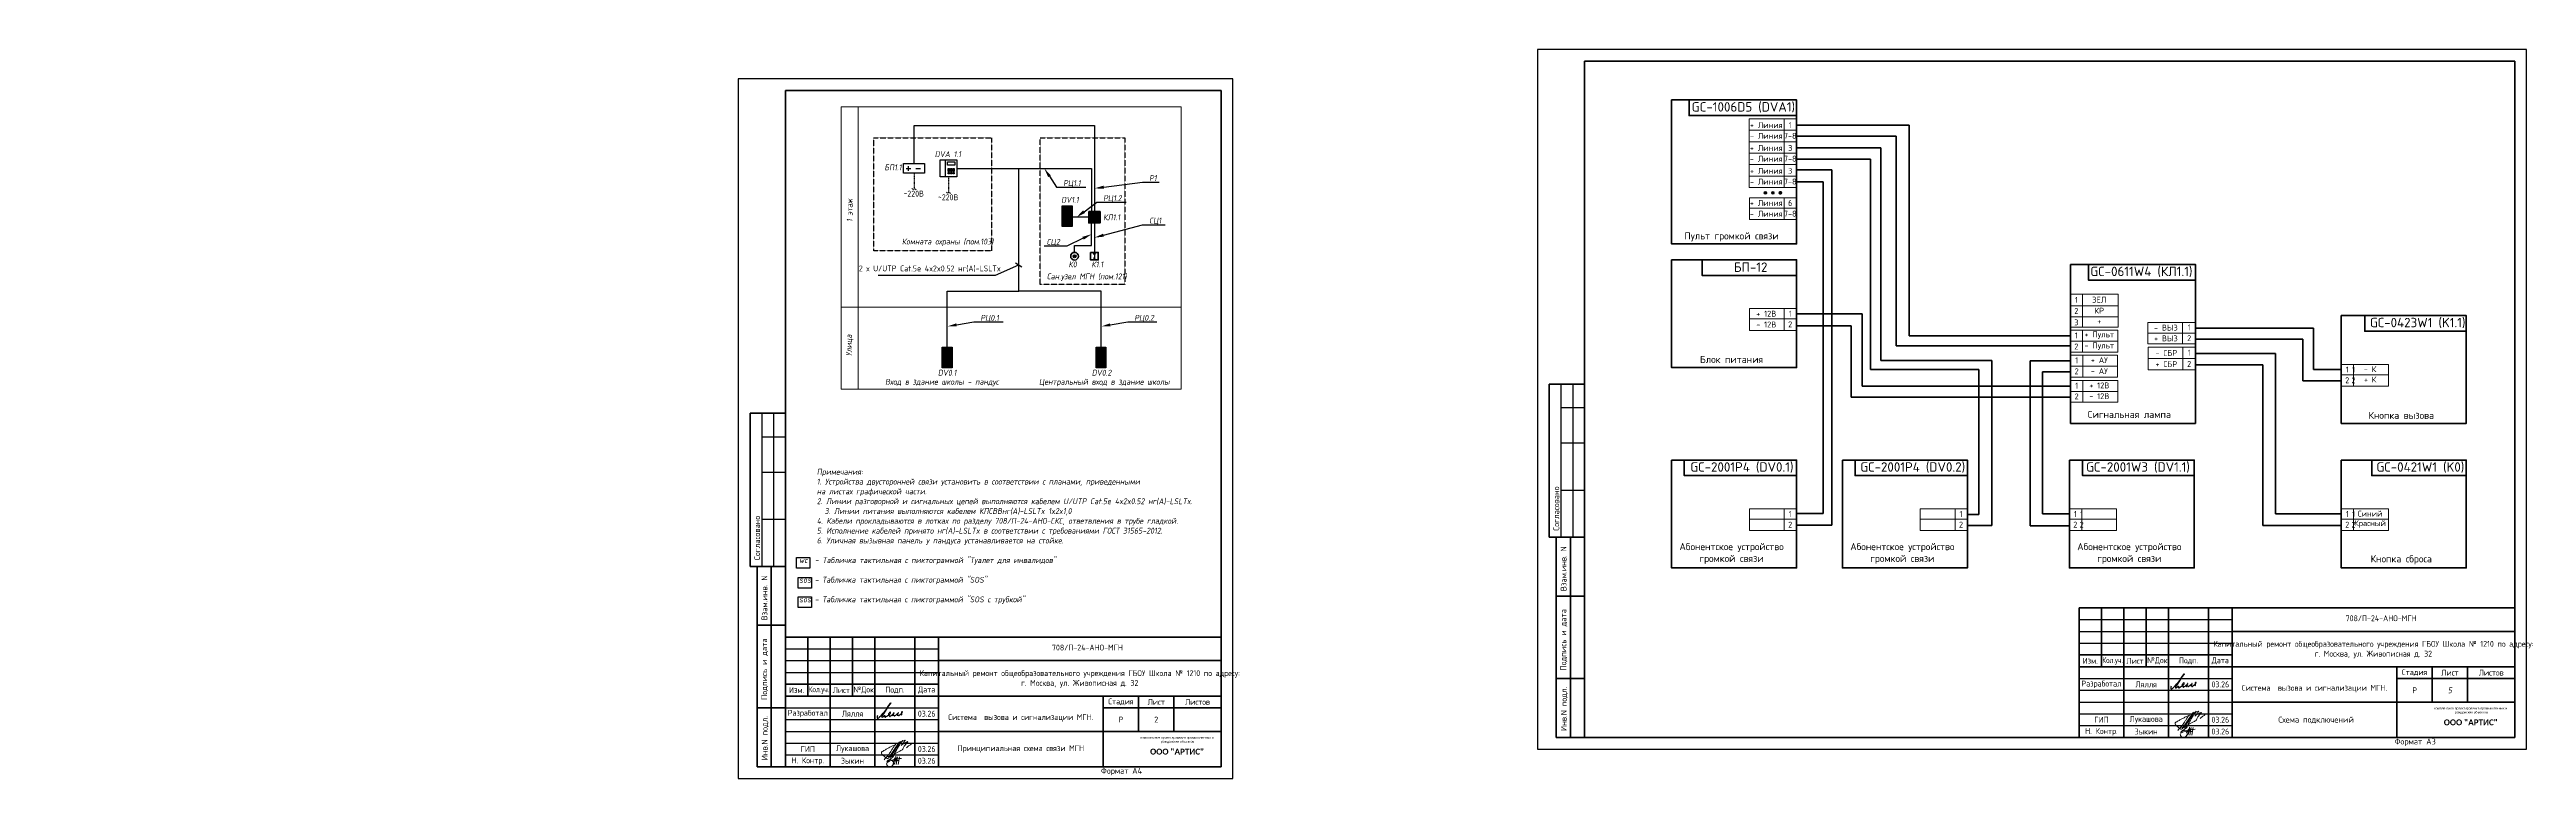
# Model space of a CAD drawing. Header units: millimetres. Extents: x -404508 to 361533, y -175093 to 31861.
# Drawn here: x 55033 to 160217, y -171240 to -140297 of the extents above; entities that cross this region are included whole.
import ezdxf
from ezdxf import colors
from ezdxf.entities.mleader import LeaderData, LeaderLine
from ezdxf.enums import TextEntityAlignment as Align
from ezdxf.math import Vec2, Vec3

# ---------------------------------------------------------------- set-up
doc = ezdxf.new("R2010")
doc.units = ezdxf.units.MM
doc.linetypes.add('GOST2.303 4', pattern=[7, 5, -2, 0])
doc.linetypes.add('штрихпунктирная', pattern=[1, 0.5, -0.25, 0, -0.25])
for name, color, linetype, lineweight in [('-SBugo-СКД-Приборы', 1, 'Continuous', 30), ('__ФОРМАТ', 7, 'Continuous', 40), ('E-Безопасность-G', 153, 'Continuous', 35), ('RC-Выноски', 7, 'Continuous', 0), ('лс', 5, 'Continuous', 30), ('Подписи', 7, 'Continuous', 13), ('Примечания', 7, 'Continuous', 25)]:
    doc.layers.add(name, color=color, linetype=linetype, lineweight=lineweight)
for name, color, linetype in [('__НАДПИСИ', 7, 'Continuous'), ('RC_Обратная связь', 6, 'Continuous'), ('TEXT1', 7, 'Continuous'), ('Основная', 7, 'Continuous'), ('СКС текст', 7, 'Continuous'), ('стена', 20, 'Continuous'), ('ШТАМП', 2, 'Continuous'), ('Штампы', 7, 'Continuous')]:
    doc.layers.add(name, color=color, linetype=linetype)
doc.layers.add('ОФ_подписи', color=5, linetype='Continuous', lineweight=13, true_color=0x0000ff)
doc.styles.add('GOST 2.304 type A', font='', dxfattribs={"height": 250})
doc.styles.add('ICOCPEUR', font='isocpeur.ttf', dxfattribs={"height": 250})
doc.styles.add('ISOCPEUR', font='isocpeur.ttf', dxfattribs={"width": 0.9, "height": 350})
doc.styles.add('RubezhCAD', font='', dxfattribs={"oblique": 10})
doc.styles.add('XREF1$0$Standard', font='isocpeur.ttf')
doc.styles.add('ГОСТ 2.304', font='')
doc.styles.get('GOST 2.304 type A').set_extended_font_data('GOST 2.304 type A')
doc.styles.get('RubezhCAD').set_extended_font_data('GOST type A')
doc.styles.get('ГОСТ 2.304').set_extended_font_data('GOST 2.304 type A')

# ---------------------------------------------------------------- blocks, each defined once
blk = doc.blocks.new('*U1048')
at = {"lineweight": 50}
for p, q in [((5, 155), (20, 155)), ((5, 155), (5, 90)), ((5, 90), (20, 90)), ((8, 5), (8, 90)), ((14, 5), (14, 90)), ((8, 65), (20, 65)), ((8, 30), (20, 30)), ((8, 5), (20, 5))]:
    blk.add_line(p, q, dxfattribs=at)
for p, q in [((10, 155), (10, 90)), ((15, 155), (15, 90)), ((10, 145), (20, 145)), ((10, 130), (20, 130)), ((10, 110), (20, 110)), ((5, 90), (8, 90))]:
    blk.add_line(p, q)
blk.add_lwpolyline([(0, 0), (210, 0), (210, 297), (0, 297)], close=True)
blk.add_lwpolyline([(20, 292), (205, 292), (205, 5), (20, 5)], close=True, dxfattribs=at)
at = {"style": 'XREF1$0$Standard'}
for s, p in [('Согласовано', (8, 102.1)), ('Взам.инв. N', (11.1, 76.6)), ('Подпись и дата', (11, 46.4)), ('Инв.N подл.', (11.2, 17.1))]:
    blk.add_text(s, height=2.5, rotation=90, dxfattribs=at).set_placement(p, align=Align.MIDDLE_CENTER)
blk.add_text('Формат', height=2.5, dxfattribs=at).set_placement((154, 2))
blk.add_text('А4', height=2.5, dxfattribs=at).set_placement((171.5, 2), align=Align.RIGHT)
for tag, p in [('СОГЛАСОВАНО_ДАТА2', (14.4, 145.6)), ('СОГЛАСОВАНО_ДАТА3', (19.4, 145.6)), ('СОГЛАСОВАНО_ФАМИЛИЯ2', (14.4, 110.6)), ('СОГЛАСОВАНО_ФАМИЛИЯ3', (19.4, 110.6)), ('СОГЛАСОВАНО_ДОЛЖНОСТЬ2', (14.4, 90.6)), ('СОГЛАСОВАНО_ДОЛЖНОСТЬ3', (19.4, 90.6))]:
    blk.add_attdef(tag, p, '', height=2.5, rotation=90, dxfattribs=at)
for tag, p in [('ВЗАМ_ИНВ_НОМЕР', (19.4, 77.5)), ('ИНВ_N_ПОДЛ', (19.4, 17.5))]:
    blk.add_attdef(tag, text='', height=2.5, rotation=90, dxfattribs=at).set_placement(p, align=Align.CENTER)
blk.add_attdef('ИНВ_ДАТА', text='', height=2.5, rotation=90, dxfattribs=at).set_placement((19.4, 63.8), align=Align.RIGHT)
blk = doc.blocks.new('П_Зыкин')
at = {"layer": 'ОФ_подписи', "color": 5, "ltscale": 100, "transparency": 33554687}
for p, q in [((142, 249), (62, -174)), ((102, 37), (218, 37)), ((258, 249), (178, -174))]:
    blk.add_line(p, q, dxfattribs=at)
blk.add_lwpolyline([(-462, 273), (-74, 273), (-446, -30)], dxfattribs=at)
for centre, radius, start, end in [((-271, -94), 186, 314.23929, 159.93483), ((345, -1372), 1523, 88.87583, 117.8788), ((1109, -252), 1204, 158.75935, 174.23097), ((-1024, 224), 1068, 337.81444, 2.88593), ((-849, 72), 852, 342.83077, 7.48151), ((-9, 182), 4.48, 8.96906, 155.65511), ((-643, 22), 732, 344.4555, 20.46196), ((-318, -169), 151, 108.7568, 173.42509), ((-287, -115), 185, 191.53585, 322.35119)]:
    blk.add_arc(centre, radius, start, end, dxfattribs=at)
blk = doc.blocks.new('П_Лукашова')
at = {"layer": 'ОФ_подписи', "color": 5}
for p, q in [((221, 339), (-221, -339)), ((286, 371), (-156, -307)), ((283, 370), (218, 338))]:
    blk.add_line(p, q, dxfattribs=at)
for points in [[(-221, -339), (-276, -344), (-368, -289), (-446, -221), (-505, -166), (-522, -116), (-412, -16), (-295, 56), (-173, 120), (-49, 179), (33, 216), (87, 237), (52, 221), (11, 167), (-59, 51), (-126, -52), (-177, -132), (-256, -231), (-409, -409)], [(360, 20), (294, -18), (203, -65), (91, -124), (-73, -248)], [(366, 415), (236, 213), (85, -37), (-50, -300)], [(221, 301), (344, 360), (434, 401), (475, 416), (464, 395), (420, 336), (342, 232), (310, 203), (337, 221), (420, 283), (490, 322), (558, 352), (576, 358), (491, 240), (403, 113), (374, 49), (360, 20)], [(530, 102), (646, 199), (748, 254)]]:
    blk.add_spline(points, degree=3, dxfattribs=at)
blk = doc.blocks.new('штамп')
at = {"layer": '__ФОРМАТ', "linetype": 'Continuous', "lineweight": 50}
for p, q in [((531929, 45357), (531929, 50857)), ((531929, 50857), (550429, 50857)), ((532879, 48357), (532879, 50857)), ((533829, 45357), (533829, 50857)), ((534779, 48357), (534779, 50857)), ((535729, 45357), (535729, 50857)), ((537429, 45357), (537429, 50857)), ((538429, 45357), (538429, 50857)), ((550429, 45357), (550429, 50857)), ((538429, 49857), (550429, 49857)), ((531929, 48857), (538429, 48857)), ((531929, 48357), (550429, 48357)), ((545429, 45357), (545429, 48357)), ((545429, 47857), (550429, 47857)), ((546929, 46857), (546929, 48357)), ((548429, 46857), (548429, 48357)), ((538429, 46857), (550429, 46857)), ((531929, 45357), (550429, 45357))]:
    blk.add_line(p, q, dxfattribs=at)
at = {"layer": '__ФОРМАТ', "linetype": 'Continuous', "lineweight": -2}
for p, q in [((531929, 50357), (538429, 50357)), ((531929, 49857), (538429, 49857)), ((531929, 49357), (538429, 49357)), ((531929, 48857), (538429, 48857)), ((531929, 47857), (538429, 47857)), ((531929, 47357), (538429, 47357)), ((531929, 46857), (538429, 46857)), ((531929, 46357), (538429, 46357)), ((538429, 46857), (550429, 46857)), ((531929, 45857), (538429, 45857))]:
    blk.add_line(p, q, dxfattribs=at)
at = {"layer": 'Подписи', "color": 5, "lineweight": 25}
blk.add_lwpolyline([(535847, 47525), (535833, 47500), (535823, 47461), (535824, 47440), (535829, 47423), (535840, 47414), (535857, 47413), (535876, 47421), (535897, 47435), (535917, 47454), (536005, 47539), (536088, 47624), (536142, 47690), (536203, 47776), (536266, 47874), (536323, 47953), (536362, 48009), (536395, 48059), (536405, 48060), (536397, 48045), (536295, 47925), (536205, 47790), (536095, 47603), (536059, 47544), (536038, 47506), (536029, 47485), (536027, 47473), (536027, 47462), (536031, 47457), (536037, 47454), (536045, 47456), (536057, 47466), (536072, 47479), (536107, 47506), (536133, 47525), (536147, 47532), (536152, 47532), (536153, 47529), (536150, 47520), (536147, 47504), (536146, 47491), (536148, 47479), (536150, 47471), (536157, 47465), (536166, 47462), (536178, 47464), (536189, 47469), (536215, 47480), (536240, 47498), (536281, 47529), (536306, 47550), (536324, 47567), (536342, 47582), (536372, 47609), (536388, 47629), (536397, 47646), (536399, 47657), (536398, 47666), (536393, 47671), (536383, 47671), (536372, 47667), (536356, 47653), (536336, 47632), (536323, 47612), (536313, 47599), (536309, 47587), (536310, 47579), (536315, 47575), (536326, 47579), (536335, 47585), (536344, 47592), (536348, 47595), (536352, 47596), (536354, 47595), (536355, 47592), (536349, 47583), (536342, 47575), (536334, 47561), (536326, 47547), (536322, 47538), (536320, 47531), (536321, 47523), (536325, 47519), (536328, 47519), (536333, 47524), (536338, 47527), (536344, 47526), (536346, 47520), (536351, 47508), (536355, 47498), (536359, 47493), (536366, 47491), (536375, 47491), (536385, 47497), (536412, 47513), (536436, 47532), (536466, 47559), (536491, 47583), (536517, 47607), (536529, 47621), (536545, 47642), (536547, 47643), (536546, 47644), (536543, 47644), (536541, 47642), (536538, 47637), (536499, 47577), (536491, 47558), (536482, 47544), (536480, 47535), (536479, 47529), (536481, 47524), (536483, 47522), (536489, 47523), (536494, 47526), (536502, 47532), (536512, 47539), (536522, 47544), (536530, 47548), (536541, 47549), (536547, 47546), (536550, 47541), (536551, 47531), (536552, 47525), (536553, 47521), (536558, 47517), (536562, 47515), (536568, 47515), (536575, 47517), (536583, 47523), (536596, 47533), (536617, 47547), (536636, 47561), (536659, 47583), (536688, 47609), (536702, 47620), (536713, 47630), (536721, 47636), (536727, 47641), (536727, 47643), (536726, 47644), (536723, 47643), (536720, 47638), (536715, 47629), (536693, 47594), (536681, 47575), (536676, 47566), (536674, 47557), (536677, 47551), (536679, 47547), (536684, 47546), (536689, 47549), (536695, 47552), (536700, 47554), (536709, 47554), (536716, 47551), (536717, 47545), (536719, 47535), (536721, 47527), (536725, 47524), (536731, 47520), (536741, 47523), (536747, 47528), (536757, 47534), (536779, 47550), (536809, 47572), (536842, 47600), (536865, 47623), (536880, 47642), (536895, 47664), (536899, 47675), (536901, 47684), (536898, 47689), (536891, 47693), (536881, 47689), (536873, 47682), (536862, 47668), (536856, 47654), (536855, 47638), (536856, 47622), (536856, 47598), (536858, 47583), (536860, 47572), (536864, 47560), (536871, 47551)], dxfattribs=at)
at = {"layer": 'ОФ_подписи'}
for name, p, xscale, yscale, zscale in [('П_Лукашова', (536533, 46057), 1.010226427429054, 1.010226427429054, 1.010226427429054), ('П_Зыкин', (536581, 45585), 0.7621923841183493, 0.7621923841183493, 0.7621923841183493)]:
    blk.add_blockref(name, p, dxfattribs=dict(at, xscale=xscale, yscale=yscale, zscale=zscale))
at = {"transparency": 33554687, "attachment_point": 5, "style": 'ГОСТ 2.304'}
for s, insert, char_height, width in [('{\\fArial|b0|i0|c204|p34;комплексное проектирование промышленных и гражданских объектов}', (548563, 46495), 100, 3372.21), ('{\\fCorbel Light|b1|i0|c204|p34;ООО "АРТИС"}', (548563, 45995), 250, 4171.2)]:
    blk.add_mtext(s, dxfattribs=dict(at, insert=insert, char_height=char_height, width=width))
at = {"layer": '__НАДПИСИ', "lineweight": 9, "ltscale": 2, "style": 'ISOCPEUR', "flags": 1}
blk.add_attdef('NOTATION', (548864, 51134), '', height=250, dxfattribs=at)
at = {"layer": '__НАДПИСИ', "lineweight": 9, "ltscale": 2, "style": 'RubezhCAD', "oblique": 10}
blk.add_attdef('SHEET', text='', height=250, dxfattribs=at).set_placement((547679, 47357), align=Align.MIDDLE_CENTER)
at = {"layer": '__ФОРМАТ', "color": 7, "linetype": 'Continuous', "lineweight": 20, "char_height": 250, "attachment_point": 5, "style": 'GOST 2.304 type A'}
for s, insert, width in [('Капитальный ремонт общеобразовательного учреждения ГБОУ Школа № 1210 по адресу:      \\Pг. Москва, ул. Живописная д. 32', (544429, 49085), 12000), ('\\pi-7.5,l7.5,t7.5;{\\W0.9;\\C256;Кол.уч.}', (533354, 48607), 950)]:
    blk.add_mtext(s, dxfattribs=dict(at, insert=insert, width=width))
for s, insert, width, line_spacing_factor in [('\\pi-7.5,l7.5,t7.5;{\\C256;Изм.}', (532404, 48607), 950, 1.2), ('\\pi-7.5,l7.5,t7.5;{\\C256;Лист}', (534304, 48607), 950, 1.2), ('\\pi-7.5,l7.5,t7.5;{\\C256;№Док}', (535254, 48607), 950, 1.2), ('\\pi-7.5,l7.5,t7.5;{\\C256;Подп.}', (536584, 48607), 1710.72, 1.2), ('\\pi-7.5,l7.5,t7.5;{\\C256;Дата}', (537929, 48607), 1000, 1.2), ('\\pi-7.5,l7.5,t7.5;{\\C256;Разработал}', (532879, 47607), 1900, 1.2), ('{\\C256;Лялля}', (534779, 47607), 1900, 1.2), ('{\\C256;03.26}', (537929, 47607), 1000, 1.2), ('Система  вызова и сигнализации МГН.  ', (541929, 47427), 6828.82, 0.85), ('\\pi-7.5,l7.5,t7.5;{\\C256;Стадия}', (546179, 48107), 1500, 1.2), ('\\pi-750,l750,t750;{\\C256;Р}', (546179, 47357), 1500, 1.2), ('\\pi-7.5,l7.5,t7.5;{\\C256;Лист}', (547679, 48107), 1500, 1.2), ('\\pi-7.5,l7.5,t7.5;{\\C256;Листов}', (549429, 48107), 2000, 1.2), ('{\\C256;Н. Контр. }', (532879, 45592), 1900, 1.2), ('\\pi-7.5,l7.5,t7.5;{\\C256;ГИП}', (532879, 46107), 1900, 1.2), ('{\\C256;Лукашова}', (534779, 46107), 1900, 1.2), ('\\pi-750,l750,t750;{\\C256;Зыкин}', (534779, 45607), 1900, 1.2), ('{\\C256;03.26}', (537929, 46107), 1000, 1.2), ('{\\C256;03.26}', (537929, 45607), 1000, 1.2)]:
    blk.add_mtext(s, dxfattribs=dict(at, insert=insert, width=width, line_spacing_factor=line_spacing_factor))
at = {"layer": 'стена', "color": 18, "true_color": 0x000000, "insert": (543249, 50539), "char_height": 250, "width": 3851.47, "attachment_point": 1, "style": 'GOST 2.304 type A'}
blk.add_mtext('708/П-24-АНО-МГН', dxfattribs=at)
blk = doc.blocks.new('A$C24B8382C')
at = {"layer": 'лс', "color": 5, "ltscale": 100}
for points in [[(0, 726), (706, 726), (706, 0), (0, 0)], [(0, 726), (208, 726), (208, 0), (0, 0)]]:
    blk.add_lwpolyline(points, close=True, dxfattribs=at)
at = {"layer": 'лс', "color": 5}
blk.add_lwpolyline([(208, 726), (208, 443)], dxfattribs=at)
for points in [[(313, 640), (620, 640), (620, 505), (313, 505)], [(339, 366), (404, 366), (404, 310), (339, 310)], [(339, 283), (404, 283), (404, 227), (339, 227)], [(339, 197), (404, 197), (404, 140), (339, 140)], [(438, 366), (503, 366), (503, 310), (438, 310)], [(438, 283), (503, 283), (503, 227), (438, 227)], [(438, 197), (503, 197), (503, 140), (438, 140)], [(535, 366), (601, 366), (601, 310), (535, 310)], [(535, 283), (601, 283), (601, 227), (535, 227)], [(535, 197), (601, 197), (601, 140), (535, 140)]]:
    blk.add_lwpolyline(points, close=True, dxfattribs=at)
blk = doc.blocks.new('A$C54723B90')
at = {"ltscale": 100, "true_color": 0xffffff}
h = blk.add_hatch(color=7, dxfattribs=at)
h.dxf.hatch_style = 1
h.paths.add_polyline_path([(0, 415), (881, 415), (881, 0), (0, 0)])
at = {"ltscale": 100}
h = blk.add_hatch(color=5, dxfattribs=at)
h.dxf.hatch_style = 1
edge = h.paths.add_edge_path()
edge.add_arc((693, 215), 93.4, 0, 360)
at = {"layer": 'лс', "color": 5}
blk.add_lwpolyline([(0, 415), (881, 415), (881, 0), (0, 0)], close=True, dxfattribs=at)
for points in [[(99, 415), (99, 0)], [(197, 415), (197, 0)], [(296, 415), (296, 0)], [(395, 415), (395, 0)], [(493, 415), (493, 0)]]:
    blk.add_lwpolyline(points, dxfattribs=at)
blk.add_circle((693, 215), 93.4, dxfattribs=at)
blk = doc.blocks.new('Уличная Панель')
at = {"ltscale": 100, "true_color": 0xffffff}
h = blk.add_hatch(color=7, dxfattribs=at)
h.dxf.hatch_style = 1
h.paths.add_polyline_path([(-415, 0), (-415, 881), (0, 881), (0, 0)])
at = {"ltscale": 100}
h = blk.add_hatch(color=3, dxfattribs=at)
h.dxf.hatch_style = 1
edge = h.paths.add_edge_path()
edge.add_arc((-215, 693), 93.4, 0, 360)
at = {"layer": 'лс', "color": 3}
blk.add_lwpolyline([(-415, 0), (-415, 881), (0, 881), (0, 0)], close=True, dxfattribs=at)
for points in [[(-415, 493), (0, 493)], [(-415, 395), (0, 395)], [(-415, 296), (0, 296)], [(-415, 197), (0, 197)], [(-415, 99), (0, 99)]]:
    blk.add_lwpolyline(points, dxfattribs=at)
blk.add_circle((-215, 693), 93.4, dxfattribs=at)
blk = doc.blocks.new('Коридорная лампа')
at = {"ltscale": 100, "true_color": 0xffffff}
h = blk.add_hatch(color=7, dxfattribs=at)
h.dxf.hatch_style = 1
h.paths.add_polyline_path([(-40, 20), (0, 20), (0, -20), (-40, -20)])
at = {"color": 5, "lineweight": 35}
for p, q in [((-34, 14), (-6, -14)), ((-6, 14), (-34, -14))]:
    blk.add_line(p, q, dxfattribs=at)
at = {"color": 5, "lineweight": 35, "ltscale": 100}
blk.add_lwpolyline([(-40, 20), (0, 20), (0, -20), (-40, -20)], close=True, dxfattribs=at)
at = {"color": 5, "lineweight": 35}
blk.add_circle((-20, 0), 20, dxfattribs=at)
blk = doc.blocks.new('Кнопка вызова влагозащищенная со шнуром1')
at = {"color": 5}
for p, q in [((-50, 10), (-50, -30)), ((-50, -30), (-60, -40)), ((-60, -40), (-40, -40)), ((-40, -40), (-50, -30))]:
    blk.add_line(p, q, dxfattribs=at)
at = {"color": 5, "lineweight": 35}
blk.add_lwpolyline([(-100, 40), (0, 40), (0, -60), (-100, -60)], close=True, dxfattribs=at)
at = {"color": 5}
blk.add_circle((-50, 20), 10, dxfattribs=at)
blk = doc.blocks.new('кнопка')
at = {"layer": '-SBugo-СКД-Приборы', "linetype": 'ByBlock', "ltscale": 100}
h = blk.add_hatch(color=256, dxfattribs=at)
edge = h.paths.add_edge_path()
edge.add_ellipse((0, 0), major_axis=(-46.8, 46.8), ratio=1, start_angle=0, end_angle=360)
at = {"layer": '-SBugo-СКД-Приборы', "lineweight": 50}
blk.add_circle((0, 0), 165, dxfattribs=at)
at = {"layer": '-SBugo-СКД-Приборы', "linetype": 'ByBlock', "ltscale": 100}
blk.add_ellipse((0, 0), major_axis=(-46.8, 46.8), ratio=1, start_param=3.9269908, end_param=10.2101761, dxfattribs=at)
blk = doc.blocks.new('*U1114')
at = {"lineweight": 50}
for p, q in [((5, 155), (20, 155)), ((5, 155), (5, 90)), ((5, 90), (20, 90)), ((8, 5), (8, 90)), ((14, 5), (14, 90)), ((8, 65), (20, 65)), ((8, 30), (20, 30)), ((8, 5), (20, 5))]:
    blk.add_line(p, q, dxfattribs=at)
for p, q in [((10, 155), (10, 90)), ((15, 155), (15, 90)), ((10, 145), (20, 145)), ((10, 130), (20, 130)), ((10, 110), (20, 110))]:
    blk.add_line(p, q)
blk.add_lwpolyline([(0, 0), (420, 0), (420, 297), (0, 297)], close=True)
blk.add_lwpolyline([(20, 292), (415, 292), (415, 5), (20, 5)], close=True, dxfattribs=at)
at = {"style": 'XREF1$0$Standard'}
for s, p in [('Согласовано', (8, 102.1)), ('Взам.инв. N', (11.1, 76.6)), ('Подпись и дата', (11, 46.4)), ('Инв.N подл.', (11.2, 17.1))]:
    blk.add_text(s, height=2.5, rotation=90, dxfattribs=at).set_placement(p, align=Align.MIDDLE_CENTER)
blk.add_text('Формат', height=2.5, dxfattribs=at).set_placement((364, 2))
blk.add_text('А3', height=2.5, dxfattribs=at).set_placement((381.5, 2), align=Align.RIGHT)
for tag, p in [('СОГЛАСОВАНО_ДАТА2', (14.4, 145.6)), ('СОГЛАСОВАНО_ДАТА3', (19.4, 145.6)), ('СОГЛАСОВАНО_ФАМИЛИЯ2', (14.4, 110.6)), ('СОГЛАСОВАНО_ФАМИЛИЯ3', (19.4, 110.6)), ('СОГЛАСОВАНО_ДОЛЖНОСТЬ2', (14.4, 90.6)), ('СОГЛАСОВАНО_ДОЛЖНОСТЬ3', (19.4, 90.6))]:
    blk.add_attdef(tag, p, '', height=2.5, rotation=90, dxfattribs=at)
for tag, p in [('ВЗАМ_ИНВ_НОМЕР', (19.4, 77.5)), ('ИНВ_N_ПОДЛ', (19.4, 17.5))]:
    blk.add_attdef(tag, text='', height=2.5, rotation=90, dxfattribs=at).set_placement(p, align=Align.CENTER)
blk.add_attdef('ИНВ_ДАТА', text='', height=2.5, rotation=90, dxfattribs=at).set_placement((19.4, 63.8), align=Align.RIGHT)

msp = doc.modelspace()

# ---------------------------------------------------------------- hatches: boundary and pattern name
at = {"layer": 'E-Безопасность-G', "lineweight": 15}
h = msp.add_hatch(dxfattribs=at)
h.set_pattern_fill('ANGLE', color=0)
h.set_pattern_definition([(0, (-44639.726, 474826.176), (0, 6.985), [5.08, -1.905]), (90, (-44639.726, 474826.176), (-6.985, 4e-16), [5.08, -1.905])])
h.paths.add_polyline_path([(127958.8, -146379.3, 1), (127838.3, -146379.3, 1)])
h = msp.add_hatch(dxfattribs=at)
h.set_pattern_fill('ANGLE', color=0)
h.set_pattern_definition([(0, (-44322.0094, 474826.176), (0, 6.985), [5.08, -1.905]), (90, (-44322.0094, 474826.176), (-6.985, 4e-16), [5.08, -1.905])])
h.paths.add_polyline_path([(128276.5, -146379.3, 1), (128156, -146379.3, 1)])
h = msp.add_hatch(dxfattribs=at)
h.set_pattern_fill('ANGLE', color=0)
h.set_pattern_definition([(0, (-44004.291, 474826.176), (0, 6.985), [5.08, -1.905]), (90, (-44004.291, 474826.176), (-6.985, 4e-16), [5.08, -1.905])])
h.paths.add_polyline_path([(128594.3, -146379.3, 1), (128473.8, -146379.3, 1)])

# ---------------------------------------------------------------- linework, layer by layer
at = {"linetype": 'GOST2.303 4', "ltscale": 0.5, "transparency": 33554687}
for points in [[(90040.5, -144040.8), (95037.3, -144040.8), (95037.3, -148836.3), (90040.5, -148836.3)], [(97100.7, -144040.8), (100696.1, -144040.8), (100696.1, -150267.4), (97100.7, -150267.4)]]:
    msp.add_lwpolyline(points, close=True, dxfattribs=at)
at = {"color": 1, "linetype": 'штрихпунктирная', "lineweight": 30, "ltscale": 2}
for points in [[(91743.7, -145561.5), (91743.7, -145561.5), (91743.7, -146227.5)], [(93205.2, -145717.1), (93205.2, -145717.1), (93205.2, -146383.1)]]:
    msp.add_lwpolyline(points, dxfattribs=at)
at = {"transparency": 33554687}
for points in [[(96060.4, -149347.5), (96325, -149527.4)], [(90226.1, -149875.4), (95198.7, -149875.4), (96188.3, -149432.1)]]:
    msp.add_lwpolyline(points, dxfattribs=at)
at = {"color": 0, "lineweight": 9}
for points in [[(91657.1, -146196.5), (91721.2, -146238.3), (91772.7, -146212.6), (91833.6, -146245.9)], [(93118.7, -146352.1), (93182.8, -146393.9), (93234.3, -146368.2), (93295.2, -146401.5)]]:
    msp.add_spline(points, degree=3, dxfattribs=at)
at = {"layer": 'E-Безопасность-G', "color": 0, "lineweight": 15}
for p, q in [((127213.3, -143725.5), (129220.6, -143725.5)), ((128697.4, -143240), (128697.4, -144210.9)), ((127213.3, -144696.4), (129220.6, -144696.4)), ((128697.4, -144210.9), (128697.4, -145181.8)), ((127213.3, -145667.3), (129220.6, -145667.3)), ((128697.4, -145181.8), (128697.4, -146152.7)), ((127213.3, -147031.2), (129220.6, -147031.2)), ((128697.4, -146594), (128697.4, -147516.6)), ((128697.4, -151294.5), (128697.4, -152217.1)), ((142872.3, -151170.4), (140860, -151170.4)), ((141371, -150683.9), (141371, -152082.6)), ((127213.3, -151731.7), (129220.6, -151731.7)), ((142872.3, -151636.6), (140860, -151636.6)), ((141371, -152204.2), (141371, -153146.8)), ((144140.3, -152337.4), (146160.2, -152337.4)), ((145611.2, -151879.9), (145611.2, -152794.8)), ((142862.1, -152675.5), (140860, -152675.5)), ((141381.1, -153268.5), (141381.1, -154201)), ((144150.4, -153410.4), (146160.2, -153410.4)), ((145631.4, -152934), (145631.4, -153886.7)), ((142852, -153734.7), (140860, -153734.7)), ((141381.1, -154353), (141381.1, -155265.2)), ((154361.5, -154102.8), (152354.3, -154102.8)), ((152877.4, -153665.6), (152877.4, -154588.3)), ((142862.1, -154809.1), (140860, -154809.1)), ((128697.4, -159796.8), (128697.4, -160719.5)), ((135950.8, -159796.8), (135950.8, -160719.5)), ((141330.1, -159796.8), (141330.1, -160719.5)), ((152877.4, -159796.8), (152877.4, -160719.5)), ((127213.3, -160234), (129220.6, -160234)), ((134466.7, -160234), (136474, -160234)), ((142814.2, -160234), (140807, -160234)), ((154361.5, -160234), (152354.3, -160234))]:
    msp.add_line(p, q, dxfattribs=at)
at = {"layer": 'E-Безопасность-G', "color": 0}
for p, q in [((129220.6, -143503.1), (134006.5, -143503.1)), ((129220.6, -143968.9), (133446.4, -143968.9)), ((133446.4, -143968.9), (133446.4, -152875.7)), ((134006.5, -143503.1), (134006.5, -152455.6)), ((132797.7, -144476), (129220.6, -144476)), ((129220.6, -144955.6), (132364.7, -144955.6)), ((132364.7, -144955.6), (132364.7, -153872.3)), ((132797.7, -153501.3), (132797.7, -144476)), ((129220.6, -145406.4), (130719.8, -145406.4)), ((129220.6, -145919.6), (130347.3, -145919.6)), ((130347.3, -145919.6), (130347.3, -159994.7)), ((130719.8, -160487.3), (130719.8, -145406.4)), ((129220.6, -151509.8), (132010.5, -151509.8)), ((131537, -152021.3), (129220.6, -152021.3)), ((131537, -155053.7), (131537, -152021.3)), ((132010.5, -151509.8), (132010.5, -154589)), ((134006.5, -152455.6), (140860, -152455.6)), ((146160.2, -152130), (151172.9, -152130)), ((151172.9, -152130), (151172.9, -153881)), ((137520.6, -153501.3), (132797.7, -153501.3)), ((133446.4, -152875.7), (140860, -152875.7)), ((137520.6, -160505.5), (137520.6, -153501.3)), ((139147.3, -160509.6), (139147.3, -153512.4)), ((140860, -153512.4), (139147.3, -153512.4)), ((146160.2, -152594.7), (150715.6, -152594.7)), ((146160.2, -153202.3), (149558.9, -153202.3)), ((149558.9, -153202.3), (149558.9, -160012.2)), ((150715.6, -154365.2), (150715.6, -152594.7)), ((132010.5, -154589), (140860, -154589)), ((132364.7, -153872.3), (136955.4, -153872.3)), ((136955.4, -153872.3), (136955.4, -160028.5)), ((140860, -153983.3), (139668.6, -153983.3)), ((139668.6, -153983.3), (139668.6, -160012.2)), ((149017.8, -153679.3), (146160.2, -153679.3)), ((149017.8, -160500.1), (149017.8, -153679.3)), ((152354.3, -154365.2), (150715.6, -154365.2)), ((151172.9, -153881), (152354.3, -153881)), ((140860, -155053.7), (131537, -155053.7)), ((130347.3, -159994.7), (129220.6, -159994.7)), ((129220.6, -160487.3), (130719.8, -160487.3)), ((136955.4, -160028.5), (136474, -160028.5)), ((136474, -160505.5), (137520.6, -160505.5)), ((140807, -160509.6), (139147.3, -160509.6)), ((139668.6, -160012.2), (140807, -160012.2)), ((152354.3, -160500.1), (149017.8, -160500.1)), ((149558.9, -160012.2), (152354.3, -160012.2))]:
    msp.add_line(p, q, dxfattribs=at)
for points in [[(123915.7, -142435.6), (129220.6, -142435.6), (129220.6, -148546.2), (123915.7, -148546.2)], [(124654.6, -142435.6), (129220.6, -142435.6), (129220.6, -143098.7), (124654.6, -143098.7)], [(123915.7, -149220), (129220.6, -149220), (129220.6, -153799.6), (123915.7, -153799.6)], [(125211.6, -149220), (129220.6, -149220), (129220.6, -149883.1), (125211.6, -149883.1)], [(140860, -149418.9), (146160.2, -149418.9), (146160.2, -156170.7), (140860, -156170.7)], [(141617.1, -149418.9), (146160.2, -149418.9), (146160.2, -150082), (141617.1, -150082)], [(152354.3, -151591.2), (157659.1, -151591.2), (157659.1, -156170.7), (152354.3, -156170.7)], [(153347, -151591.2), (157659.1, -151591.2), (157659.1, -152254.3), (153347, -152254.3)], [(123915.7, -157722.4), (129220.6, -157722.4), (129220.6, -162301.9), (123915.7, -162301.9)], [(124451.3, -157722.4), (129220.6, -157722.4), (129220.6, -158385.5), (124451.3, -158385.5)], [(131169.1, -157722.4), (136474, -157722.4), (136474, -162301.9), (131169.1, -162301.9)], [(131704.7, -157722.4), (136474, -157722.4), (136474, -158385.5), (131704.7, -158385.5)], [(140807, -157722.4), (146111.8, -157722.4), (146111.8, -162301.9), (140807, -162301.9)], [(141364.3, -157722.4), (146111.8, -157722.4), (146111.8, -158385.5), (141364.3, -158385.5)], [(152354.3, -157722.4), (157659.1, -157722.4), (157659.1, -162301.9), (152354.3, -162301.9)], [(153650.1, -157722.4), (157659.1, -157722.4), (157659.1, -158385.5), (153650.1, -158385.5)]]:
    msp.add_lwpolyline(points, close=True, dxfattribs=at)
at = {"layer": 'E-Безопасность-G', "color": 0, "lineweight": 15}
for points in [[(127213.3, -143240), (129220.6, -143240), (129220.6, -144210.9), (127213.3, -144210.9)], [(127213.3, -144210.9), (129220.6, -144210.9), (129220.6, -145181.8), (127213.3, -145181.8)], [(127213.3, -145181.8), (129220.6, -145181.8), (129220.6, -146152.7), (127213.3, -146152.7)], [(127216.4, -146594), (129220.6, -146594), (129220.6, -147516.6), (127216.4, -147516.6)], [(127216.4, -151294.5), (129220.6, -151294.5), (129220.6, -152217.1), (127216.4, -152217.1)], [(140860, -150683.9), (142872.3, -150683.9), (142872.3, -152082.6), (140860, -152082.6)], [(140860, -152204.2), (142862.1, -152204.2), (142862.1, -153146.8), (140860, -153146.8)], [(144140.3, -151879.9), (146160.2, -151879.9), (146160.2, -152794.8), (144140.3, -152794.8)], [(140860, -153268.5), (142852, -153268.5), (142852, -154201), (140860, -154201)], [(144150.4, -152934), (146160.2, -152934), (146160.2, -153886.7), (144150.4, -153886.7)], [(140860, -154353), (142862.1, -154353), (142862.1, -155265.2), (140860, -155265.2)], [(154358.4, -153665.6), (152354.3, -153665.6), (152354.3, -154588.3), (154358.4, -154588.3)], [(127216.4, -159796.8), (129220.6, -159796.8), (129220.6, -160719.5), (127216.4, -160719.5)], [(134469.9, -159796.8), (136474, -159796.8), (136474, -160719.5), (134469.9, -160719.5)], [(142811.1, -159796.8), (140807, -159796.8), (140807, -160719.5), (142811.1, -160719.5)], [(154358.4, -159796.8), (152354.3, -159796.8), (152354.3, -160719.5), (154358.4, -160719.5)]]:
    msp.add_lwpolyline(points, close=True, dxfattribs=at)
for centre in [(127898.6, -146379.3), (128216.3, -146379.3), (128534, -146379.3)]:
    msp.add_circle(centre, 60.2, dxfattribs=at)
at = {"layer": 'лс', "color": 4}
for p, q in [((99286.8, -148620.1), (99286.8, -147650.2)), ((98561.5, -148906.1), (98561.5, -148620.1)), ((98561.5, -148620.1), (99286.8, -148620.1))]:
    msp.add_line(p, q, dxfattribs=at)
at = {"layer": 'лс', "color": 0, "lineweight": 9}
for points in [[(89372.8, -154712.8), (88652.8, -154712.8), (88652.8, -142722.7), (89372.8, -142722.7)], [(89372.8, -142722.7), (103089.9, -142722.7), (103089.9, -151232.8), (89372.8, -151232.8)], [(88652.8, -151232.8), (103089.9, -151232.8), (103089.9, -154712.8), (88652.8, -154712.8)]]:
    msp.add_lwpolyline(points, close=True, dxfattribs=at)
at = {"layer": 'лс', "color": 5}
msp.add_lwpolyline([(91743.7, -145136.5), (91743.7, -143528), (99404.4, -143528), (99404.4, -147159.9)], dxfattribs=at)
at = {"layer": 'лс', "color": 6}
for points in [[(91303, -145136.5), (92184.3, -145136.5), (92184.3, -145551.5), (91303, -145551.5), (91303, -145136.5)], [(91414.3, -145344), (91614.3, -145344)], [(91514.3, -145444), (91514.3, -145244)], [(91820, -145344), (92020, -145344)]]:
    msp.add_lwpolyline(points, dxfattribs=at)
at = {"layer": 'лс', "color": 1}
for points in [[(93558.4, -145344), (99284.6, -145344), (99284.6, -145344)], [(99684.3, -152927.7), (99684.3, -150547.7), (96188.3, -150547.7), (96188.3, -145344)], [(97277.5, -145344), (99284.6, -145344), (99284.6, -147175.1)], [(99164.4, -147415.1), (98455, -147415.1)], [(93149.7, -152927.7), (93149.7, -150547.7), (96188.3, -150547.7)]]:
    msp.add_lwpolyline(points, dxfattribs=at)
at = {"layer": 'лс', "color": 4}
msp.add_lwpolyline([(99404.4, -147655.1), (99404.4, -148905.8)], dxfattribs=at)
at = {"layer": 'лс', "color": 2}
msp.add_lwpolyline([(86754.6, -161859.8), (87326.5, -161859.8), (87326.5, -162310.6), (86754.6, -162310.6)], close=True, dxfattribs=at)
at = {"layer": 'лс', "color": 1}
for points in [[(86821.9, -162712.9), (87393.9, -162712.9), (87393.9, -163163.7), (86821.9, -163163.7)], [(86821.9, -163536.8), (87393.9, -163536.8), (87393.9, -163987.6), (86821.9, -163987.6)]]:
    msp.add_lwpolyline(points, close=True, dxfattribs=at)

# ---------------------------------------------------------------- block references
at = {"ltscale": 100, "rotation": 90}
msp.add_blockref('A$C54723B90', (98455, -147809.7), dxfattribs=at)
at = {"color": 0, "transparency": 33554687}
for name, p, xscale, yscale, zscale in [('Коридорная лампа', (99644.4, -147415.1), 12, 12, 6), ('Кнопка вызова влагозащищенная со шнуром1', (99566.4, -149035.4), 3.24, 3.24, 3.6)]:
    msp.add_blockref(name, p, dxfattribs=dict(at, xscale=xscale, yscale=yscale, zscale=zscale))
at = {"layer": 'E-Безопасность-G', "color": 2}
for p in [(93357.2, -153809), (99891.8, -153809)]:
    msp.add_blockref('Уличная Панель', p, dxfattribs=at)
at = {"layer": 'лс', "ltscale": 100, "transparency": 33554687}
msp.add_blockref('A$C24B8382C', (92852.1, -145707.1), dxfattribs=at)
at = {"layer": 'лс', "color": 3, "ltscale": 100, "transparency": 33554687, "rotation": 90}
msp.add_blockref('кнопка', (98561.5, -149071.5), dxfattribs=at)
at = {"layer": 'Основная'}
for p in [(-390711.5, -214854.2), (-445647.7, -216096.8)]:
    msp.add_blockref('штамп', p, dxfattribs=at)
at = {"layer": 'Штампы', "color": 7, "xscale": 100, "yscale": 100, "zscale": 100}
for name, p in [('*U1114', (118217.1, -169997.1)), ('*U1048', (84280.9, -171239.7))]:
    msp.add_blockref(name, p, dxfattribs=at)

# ---------------------------------------------------------------- texts
at = {"layer": 'RC_Обратная связь', "color": 7, "style": 'RubezhCAD'}
for p in [(91295.3, -146538.9, 0), (92756.9, -146694.5, 0)]:
    msp.add_text('~220В', height=250, dxfattribs=at).set_placement(p)
at = {"layer": 'TEXT1', "color": 0, "width": 7000, "attachment_point": 5, "style": 'ICOCPEUR'}
for s, insert, char_height in [('\\A1;GC-1006D5 (DVA1)', (126961.2, -142750.1), 400), ('\\A1;Пульт громкой связи', (126461.9, -148247.7), 300), ('\\A1;БП-12', (127272.9, -149534.5), 400), ('\\A1;GС-0611W4 (КЛ1.1)', (143865, -149733.4), 400), ('\\A1;GС-0423W1 (K1.1)', (155596.2, -151905.7), 400), ('\\A1;Блок питания', (126461.9, -153451), 300), ('\\A1;Сигнальная лампа', (143353.2, -155785.7), 300), ('\\A1;Кнопка вызова', (154900.5, -155826.2), 300), ('\\A1;GС-2001P4 (DV0.1)', (126899.2, -158036.9), 400), ('\\A1;GС-2001P4 (DV0.2)', (134152.6, -158036.9), 400), ('\\A1;GС-2001W3 (DV1.1)', (143719.8, -158036.9), 400), ('\\A1;GС-0421W1 (K0)', (155711.5, -158036.9), 400), ('\\A1;Абонентское устройство\\Pгромкой связи', (126461.9, -161690.2), 300), ('\\A1;Абонентское устройство\\Pгромкой связи', (133715.3, -161690.2), 300), ('\\A1;Абонентское устройство\\Pгромкой связи', (143353.2, -161690.2), 300), ('\\A1;Кнопка сброса', (154900.5, -161957.4), 300)]:
    msp.add_mtext(s, dxfattribs=dict(at, insert=insert, char_height=char_height))
at = {"layer": 'TEXT1', "color": 0, "lineweight": 15, "char_height": 250, "width": 7000, "attachment_point": 5, "style": 'ICOCPEUR'}
for s, insert in [('\\A1;\\pi-750,l1000,t1000;+ Линия', (127809.3, -143505.1)), ('\\A1;\\pi-750,l1000,t1000;- Линия', (127809.3, -143962)), ('\\A1;\\pi-750,l1000,t1000;7-8', (128825.6, -143958.4)), ('\\A1;\\pi-750,l1000,t1000;1', (128825.6, -143505.1)), ('\\A1;\\pi-750,l1000,t1000;+ Линия', (127809.3, -144476)), ('\\A1;\\pi-750,l1000,t1000;- Линия', (127809.3, -144932.9)), ('\\A1;\\pi-750,l1000,t1000;7-8', (128825.6, -144929.3)), ('\\A1;\\pi-750,l1000,t1000;3', (128825.6, -144476)), ('\\A1;\\pi-750,l1000,t1000;+ Линия', (127809.3, -145446.9)), ('\\A1;\\pi-750,l1000,t1000;- Линия', (127809.3, -145903.8)), ('\\A1;\\pi-750,l1000,t1000;7-8', (128825.6, -145900.2)), ('\\A1;\\pi-750,l1000,t1000;3', (128825.6, -145446.9)), ('\\A1;\\pi-750,l1000,t1000;+ Линия', (127809.3, -146810.8)), ('\\A1;\\pi-750,l1000,t1000;- Линия', (127809.3, -147267.7)), ('\\A1;\\pi-750,l1000,t1000;7-8', (128825.6, -147264.1)), ('\\A1;\\pi-750,l1000,t1000;6', (128825.6, -146810.8)), ('\\A1;\\pi-750,l1000,t1000;+ 12В', (127809.3, -151511.3)), ('\\A1;\\pi-750,l1000,t1000;1', (128825.6, -151511.3)), ('\\A1;\\pi-750,l1000,t1000;2', (140979, -151392.8)), ('\\A1;\\pi-750,l1000,t1000;1', (140979, -150926.6)), ('\\A1;\\pi-750,l1000,t1000;ЗЕЛ', (141953.4, -150916.7)), ('\\A1;\\pi-750,l1000,t1000;КР', (141953.4, -151383)), ('\\A1;\\pi-750,l1000,t1000;- 12В', (127809.3, -151968.2)), ('\\A1;\\pi-750,l1000,t1000;2', (128825.6, -151964.6)), ('\\A1;\\pi-750,l1000,t1000;3', (140979, -151882)), ('\\A1;\\pi-750,l1000,t1000;1', (140979, -152431.7)), ('\\A1;\\pi-750,l1000,t1000;+ Пульт', (141953.4, -152421.9)), ('\\A1;\\pi-750,l1000,t1000;+', (141953.4, -151828.9)), ('\\A1;\\pi-750,l1000,t1000;- ВЫЗ', (144780.5, -152101.3)), ('\\A1;\\pi-750,l1000,t1000;+ ВЫЗ', (144780.5, -152558.7)), ('\\A1;\\pi-750,l1000,t1000;2', (145768.3, -152551)), ('\\A1;\\pi-750,l1000,t1000;1', (145768.3, -152093.5)), ('\\A1;\\pi-750,l1000,t1000;2', (140979, -152903)), ('\\A1;\\pi-750,l1000,t1000;1', (140989.2, -153490.9)), ('\\A1;\\pi-750,l1000,t1000;- Пульт', (141953.4, -152893.2)), ('\\A1;\\pi-750,l1000,t1000;+ АУ', (141953.4, -153481)), ('\\A1;\\pi-750,l1000,t1000;- СБР', (144800.7, -153174.3)), ('\\A1;\\pi-750,l1000,t1000;+ СБР', (144800.7, -153650.7)), ('\\A1;\\pi-750,l1000,t1000;2', (145768.3, -153642.9)), ('\\A1;\\pi-750,l1000,t1000;1', (145768.3, -153166.5)), ('\\A1;\\pi-750,l1000,t1000;2', (140989.2, -153957.1)), ('\\A1;\\pi-750,l1000,t1000;1', (140989.2, -154565.3)), ('\\A1;\\pi-750,l1000,t1000;+ 12В', (141953.4, -154555.4)), ('\\A1;\\pi-750,l1000,t1000;- АУ', (141953.4, -153947.3)), ('\\A1;\\pi-750,l1000,t1000;2', (152482.5, -154335.8)), ('\\A1;\\pi-750,l1000,t1000;1', (152482.5, -153882.5)), ('\\A1;\\pi-750,l1000,t1000;2', (152749.2, -154335.8)), ('\\A1;\\pi-750,l1000,t1000;1', (152749.2, -153882.5)), ('\\A1;\\pi-750,l1000,t1000;- К', (153449.7, -153868.1)), ('\\A1;\\pi-750,l1000,t1000;+ К', (153452.8, -154305.3)), ('\\A1;\\pi-750,l1000,t1000;2', (140989.2, -155021.4)), ('\\A1;\\pi-750,l1000,t1000;- 12В', (141953.4, -155011.5)), ('\\A1;\\pi-750,l1000,t1000;Синий', (153449.7, -159999.3)), ('\\A1;\\pi-750,l1000,t1000;2', (128825.6, -160466.9)), ('\\A1;\\pi-750,l1000,t1000;1', (128825.6, -160013.6)), ('\\A1;\\pi-750,l1000,t1000;2', (136079, -160466.9)), ('\\A1;\\pi-750,l1000,t1000;1', (136079, -160013.6)), ('\\A1;\\pi-750,l1000,t1000;2', (140935.2, -160466.9)), ('\\A1;\\pi-750,l1000,t1000;1', (140935.2, -160013.6)), ('\\A1;\\pi-750,l1000,t1000;2', (141201.9, -160466.9)), ('\\A1;\\pi-750,l1000,t1000;1', (141201.9, -160013.6)), ('\\A1;\\pi-750,l1000,t1000;2', (152482.5, -160466.9)), ('\\A1;\\pi-750,l1000,t1000;1', (152482.5, -160013.6)), ('\\A1;\\pi-750,l1000,t1000;2', (152749.2, -160466.9)), ('\\A1;\\pi-750,l1000,t1000;1', (152749.2, -160013.6)), ('\\A1;\\pi-750,l1000,t1000;Красный', (153449.7, -160436.4))]:
    msp.add_mtext(s, dxfattribs=dict(at, insert=insert))
at = {"layer": 'TEXT1', "char_height": 250, "attachment_point": 5}
for s, insert, width, style in [('{\\C0;5}', (156967.1, -167497.1), 1500, 'RubezhCAD'), ('{\\C0;2}', (102030.9, -168739.7), 1500, 'ICOCPEUR'), ('\\A1;{\\C0;Схема подключений}', (151282.2, -168762.6), 7000, 'ICOCPEUR'), ('{\\fGOST 2.304 type A|b0|i0|c204|p34;Принципиальная схема связи МГН}', (96280.9, -169988), 7000, 'ICOCPEUR')]:
    msp.add_mtext(s, dxfattribs=dict(at, insert=insert, width=width, style=style))
at = {"layer": 'Основная', "ltscale": 100, "insert": (86866.1, -157679.6), "char_height": 250, "width": 19982, "attachment_point": 1, "style": 'RubezhCAD'}
msp.add_mtext('\\pi750;\\PПримечания:\\P1. Устройства двусторонней связи установить в соответствии с планами, приведенными \\Pна листах графической части. \\P2. Линии разговорной и сигнальных цепей выполняются кабелем U/UTP Cat.5e 4x2x0.52 нг(А)-LSLTx. \\P\\pi0;       3. Линии питания выполняются кабелем КПСВВнг(А)-LSLTx 1x2x1,0\\P\\pi750;4. Кабели прокладываются в лотках по разделу 708/П-24-АНО-СКС, ответвления в трубе гладкой.\\P5. Исполнение кабелей принято нг(А)-LSLTx в соответствии с требованиями ГОСТ 31565-2012.\\P6. Уличная вызывная панель у пандуса устанавливается на стойке.\\P\\P\\pi0;{\\C40;\\c3266809;wc  }- Табличка тактильная с пиктограммой "Туалет для инвалидов"\\P\\P{\\C1;sos }- Табличка тактильная с пиктограммой "SOS"\\P\\P{\\C1;sos }- Табличка тактильная с пиктограммой "SOS с трубкой"', dxfattribs=at)
at = {"layer": 'Примечания', "ltscale": 100, "transparency": 33554687, "char_height": 250, "width": 10064.647, "attachment_point": 4, "style": 'RubezhCAD'}
for s, insert in [('DVA 1.1', (92625.4, -144737.3)), ('БП1.1', (90487.3, -145297)), ('DV1.1', (97996.2, -146675.7)), ('КЛ1.1', (99775.6, -147419.1)), ('К0', (98304.5, -149417.8)), ('К1.1', (99276.9, -149417.8)), ('Сан.узел МГН (пом.121)', (97387.1, -149960.8)), ('Вход в здание школы - пандус', (90517, -154435)), ('DV0.1', (92758.5, -154016.1)), ('Центральный вход в здание школы', (97051.5, -154435)), ('DV0.2', (99293.1, -154016.1))]:
    msp.add_mtext(s, dxfattribs=dict(at, insert=insert))
at = {"layer": 'Примечания', "ltscale": 100, "transparency": 33554687, "char_height": 250, "width": 10064.647, "attachment_point": 4, "rotation": 90, "style": 'RubezhCAD'}
for s, insert in [('1 этаж', (89012.8, -147618.4)), ('Улица', (89012.8, -153308.4))]:
    msp.add_mtext(s, dxfattribs=dict(at, insert=insert))
at = {"layer": 'СКС текст', "transparency": 33554687, "style": 'RubezhCAD'}
msp.add_text('2 х U/UTP Cat.5e 4x2x0.52 нг(А)-LSLTx', height=250, dxfattribs=at).set_placement((95427.5, -149589.5), align=Align.MIDDLE_RIGHT)
at = {"layer": 'ШТАМП', "color": 0, "lineweight": 25, "transparency": 33554687, "insert": (91228.2, -148321.9), "char_height": 250, "width": 14366.637, "attachment_point": 1, "style": 'RubezhCAD'}
msp.add_mtext('Комната охраны (пом.103)', dxfattribs=at)

# ---------------------------------------------------------------- leaders
at = {"layer": 'RC-Выноски', "linetype": 'Continuous', "ltscale": 15}
ml = msp.add_multileader_mtext('Standard', dxfattribs=at)
ml.set_content('{\\H0.91667x;РЦ1.1 -  U/UTP Cat.5e 4x2x0.52 нг(А)-LSLTx} ', color=256, style='RubezhCAD')
ml.set_leader_properties()
ml.build(insert=Vec2(0, 0))
ml.multileader.update_dxf_attribs({"has_text_frame": 1, "text_left_attachment_type": 6, "text_right_attachment_type": 6, "dogleg_length": 2, "arrow_head_size": 400, "scale": 100})
ctx = ml.context
ctx.base_point, ctx.scale, ctx.char_height, ctx.arrow_head_size, ctx.landing_gap_size, ctx.plane_origin = Vec3(-10083.4, -146592), 100, 250, 400, 100, Vec3(-544965.2, -182666.5)
ctx.left_attachment, ctx.right_attachment = 6, 6
notes = []
notes.append((ctx, [(0, (1, 1, 0), (-10283.4, -146592), (1, 0), 200, [(0, [(-11212.6, -145196.4)], 0, [])])]))
ctx.mtext.insert, ctx.mtext.width, ctx.mtext.flow_direction = Vec3(-9983.4, -146296.1), 3715.166, 5
at = {"layer": 'RC-Выноски'}
ml = msp.add_multileader_mtext('Standard', dxfattribs=at)
ml.set_content('РЦ1.1', color=256, style='RubezhCAD')
ml.set_leader_properties()
ml.build(insert=Vec2(0, 0))
ml.multileader.update_dxf_attribs({"has_text_frame": 1, "text_left_attachment_type": 6, "text_right_attachment_type": 6, "dogleg_length": 2, "arrow_head_size": 400, "scale": 100})
ctx = ml.context
ctx.base_point, ctx.scale, ctx.char_height, ctx.arrow_head_size, ctx.landing_gap_size, ctx.plane_origin = Vec3(98000.1, -146141.1), 100, 250, 400, 100, Vec3(-374379.9, -587244.4)
ctx.left_attachment, ctx.right_attachment, ctx.text_align_type = 6, 6, 1
notes.append((ctx, [(0, (1, 1, 0), (97800.1, -146141.1), (1, 0), 200, [(0, [(97277.5, -145344)], 0, [])])]))
ctx.mtext.insert, ctx.mtext.width, ctx.mtext.alignment, ctx.mtext.flow_direction = Vec3(98450.1, -145841.1), 798.477, 2, 5
ml = msp.add_multileader_mtext('Standard', dxfattribs=at)
ml.set_content('Р1', color=256, style='RubezhCAD')
ml.set_leader_properties()
ml.build(insert=Vec2(0, 0))
ml.multileader.update_dxf_attribs({"has_text_frame": 1, "text_left_attachment_type": 6, "text_right_attachment_type": 6, "dogleg_length": 2, "arrow_head_size": 400, "scale": 100})
ctx = ml.context
ctx.base_point, ctx.scale, ctx.char_height, ctx.arrow_head_size, ctx.landing_gap_size, ctx.plane_origin = Vec3(101652.1, -145926), 100, 250, 400, 100, Vec3(-371542.5, -589443.2)
ctx.left_attachment, ctx.right_attachment, ctx.text_align_type = 6, 6, 1
notes.append((ctx, [(0, (1, 1, 0), (101452.1, -145926), (1, 0), 200, [(0, [(99404.4, -146190.6)], 0, [])])]))
ctx.mtext.insert, ctx.mtext.width, ctx.mtext.alignment, ctx.mtext.flow_direction = Vec3(101889.6, -145626), 798.477, 2, 5
ml = msp.add_multileader_mtext('Standard', dxfattribs=at)
ml.set_content('РЦ1.2', color=256, style='RubezhCAD')
ml.set_leader_properties()
ml.build(insert=Vec2(0, 0))
ml.multileader.update_dxf_attribs({"has_text_frame": 1, "text_left_attachment_type": 6, "text_right_attachment_type": 6, "dogleg_length": 2, "arrow_head_size": 400, "scale": 100})
ctx = ml.context
ctx.base_point, ctx.scale, ctx.char_height, ctx.arrow_head_size, ctx.landing_gap_size, ctx.plane_origin = Vec3(99713.4, -146781.1), 100, 250, 400, 100, Vec3(-371552.4, -587324.1)
ctx.left_attachment, ctx.right_attachment, ctx.text_align_type = 6, 6, 1
notes.append((ctx, [(0, (1, 1, 0), (99513.4, -146781.1), (1, 0), 200, [(0, [(98642.7, -147415.1)], 0, [])])]))
ctx.mtext.insert, ctx.mtext.width, ctx.mtext.alignment, ctx.mtext.flow_direction = Vec3(100170.7, -146481.1), 798.477, 2, 5
ml = msp.add_multileader_mtext('Standard', dxfattribs=at)
ml.set_content('СЦ2', color=256, style='RubezhCAD')
ml.set_leader_properties()
ml.build(insert=Vec2(0, 0))
ml.multileader.update_dxf_attribs({"has_text_frame": 1, "text_left_attachment_type": 6, "text_right_attachment_type": 6, "dogleg_length": 2, "arrow_head_size": 400, "scale": 100})
ctx = ml.context
ctx.base_point, ctx.scale, ctx.char_height, ctx.arrow_head_size, ctx.landing_gap_size, ctx.plane_origin = Vec3(97290.4, -148639.1), 100, 250, 400, 100, Vec3(-373975.4, -589182.1)
ctx.left_attachment, ctx.right_attachment, ctx.text_align_type = 6, 6, 1
notes.append((ctx, [(1, (1, 1, 0), (98226.5, -148639.1), (-1, 0), 200, [(0, [(99286.8, -148135.1)], 0, [])])]))
ctx.mtext.insert, ctx.mtext.width, ctx.mtext.alignment, ctx.mtext.flow_direction = Vec3(97658.5, -148339.1), 798.477, 2, 5
ml = msp.add_multileader_mtext('Standard', dxfattribs=at)
ml.set_content('СЦ1', color=256, style='RubezhCAD')
ml.set_leader_properties()
ml.build(insert=Vec2(0, 0))
ml.multileader.update_dxf_attribs({"has_text_frame": 1, "text_left_attachment_type": 6, "text_right_attachment_type": 6, "dogleg_length": 2, "arrow_head_size": 400, "scale": 100})
ctx = ml.context
ctx.base_point, ctx.scale, ctx.char_height, ctx.arrow_head_size, ctx.landing_gap_size, ctx.plane_origin = Vec3(101652.1, -147731.7), 100, 250, 400, 100, Vec3(-369668.8, -588274.7)
ctx.left_attachment, ctx.right_attachment, ctx.text_align_type = 6, 6, 1
notes.append((ctx, [(0, (1, 1, 0), (101452.1, -147731.7), (1, 0), 200, [(0, [(99404.4, -148280.5)], 0, [])])]))
ctx.mtext.insert, ctx.mtext.width, ctx.mtext.alignment, ctx.mtext.flow_direction = Vec3(101989.6, -147431.7), 798.477, 2, 5
ml = msp.add_multileader_mtext('Standard', dxfattribs=at)
ml.set_content('РЦ0.1', color=256, style='RubezhCAD')
ml.set_leader_properties()
ml.build(insert=Vec2(0, 0))
ml.multileader.update_dxf_attribs({"has_text_frame": 1, "text_left_attachment_type": 6, "text_right_attachment_type": 6, "dogleg_length": 2, "arrow_head_size": 400, "scale": 100})
ctx = ml.context
ctx.base_point, ctx.scale, ctx.char_height, ctx.arrow_head_size, ctx.landing_gap_size, ctx.plane_origin = Vec3(94482.3, -151860.9), 100, 250, 400, 100, Vec3(-378507.6, -593028.3)
ctx.left_attachment, ctx.right_attachment, ctx.text_align_type = 6, 6, 1
notes.append((ctx, [(0, (1, 1, 0), (94282.3, -151860.9), (1, 0), 200, [(0, [(93149.7, -152053.4)], 0, [])])]))
ctx.mtext.insert, ctx.mtext.width, ctx.mtext.alignment, ctx.mtext.flow_direction = Vec3(94957.3, -151560.9), 798.477, 2, 5
ml = msp.add_multileader_mtext('Standard', dxfattribs=at)
ml.set_content('РЦ0.2', color=256, style='RubezhCAD')
ml.set_leader_properties()
ml.build(insert=Vec2(0, 0))
ml.multileader.update_dxf_attribs({"has_text_frame": 1, "text_left_attachment_type": 6, "text_right_attachment_type": 6, "dogleg_length": 2, "arrow_head_size": 400, "scale": 100})
ctx = ml.context
ctx.base_point, ctx.scale, ctx.char_height, ctx.arrow_head_size, ctx.landing_gap_size, ctx.plane_origin = Vec3(101016.8, -151860.9), 100, 250, 400, 100, Vec3(-371973.1, -593028.3)
ctx.left_attachment, ctx.right_attachment, ctx.text_align_type = 6, 6, 1
notes.append((ctx, [(0, (1, 1, 0), (100816.8, -151860.9), (1, 0), 200, [(0, [(99684.3, -152053.4)], 0, [])])]))
ctx.mtext.insert, ctx.mtext.width, ctx.mtext.alignment, ctx.mtext.flow_direction = Vec3(101516.8, -151560.9), 798.477, 2, 5
at = {"layer": 'RC-Выноски', "linetype": 'Continuous', "ltscale": 15}
ml = msp.add_multileader_mtext('Standard', dxfattribs=at)
ml.set_content('{\\H0.91667x;РЦ0.2 -  U/UTP Cat.5e 4x2x0.52 нг(А)-LSLTx} ', color=256, style='RubezhCAD')
ml.set_leader_properties()
ml.build(insert=Vec2(0, 0))
ml.multileader.update_dxf_attribs({"has_text_frame": 1, "text_left_attachment_type": 6, "text_right_attachment_type": 6, "dogleg_length": 2, "arrow_head_size": 400, "scale": 100})
ctx = ml.context
ctx.base_point, ctx.scale, ctx.char_height, ctx.arrow_head_size, ctx.landing_gap_size, ctx.plane_origin = Vec3(-14439.8, -153429.3), 100, 250, 400, 100, Vec3(-549065, -192983.1)
ctx.left_attachment, ctx.right_attachment = 6, 6
notes.append((ctx, [(0, (1, 1, 0), (-14639.8, -153429.3), (1, 0), 200, [(0, [(-18092.2, -155035.6)], 0, [])])]))
ctx.mtext.insert, ctx.mtext.width, ctx.mtext.flow_direction = Vec3(-14339.8, -153133.5), 3715.166, 5
for ctx, leaders in notes:
    for number, flags, end, landing, length, lines in leaders:
        leader = LeaderData()
        leader.index, (leader.has_last_leader_line, leader.has_dogleg_vector, leader.attachment_direction) = number, flags
        leader.last_leader_point, leader.dogleg_vector, leader.dogleg_length = Vec3(end), Vec3(landing), length
        for number, points, colour, breaks in lines:
            line = LeaderLine()
            line.index, line.vertices, line.color, line.breaks = number, Vec3.list(points), colors.encode_raw_color(colour), breaks
            leader.lines.append(line)
        ctx.leaders.append(leader)

doc.saveas('drawing.dxf')
